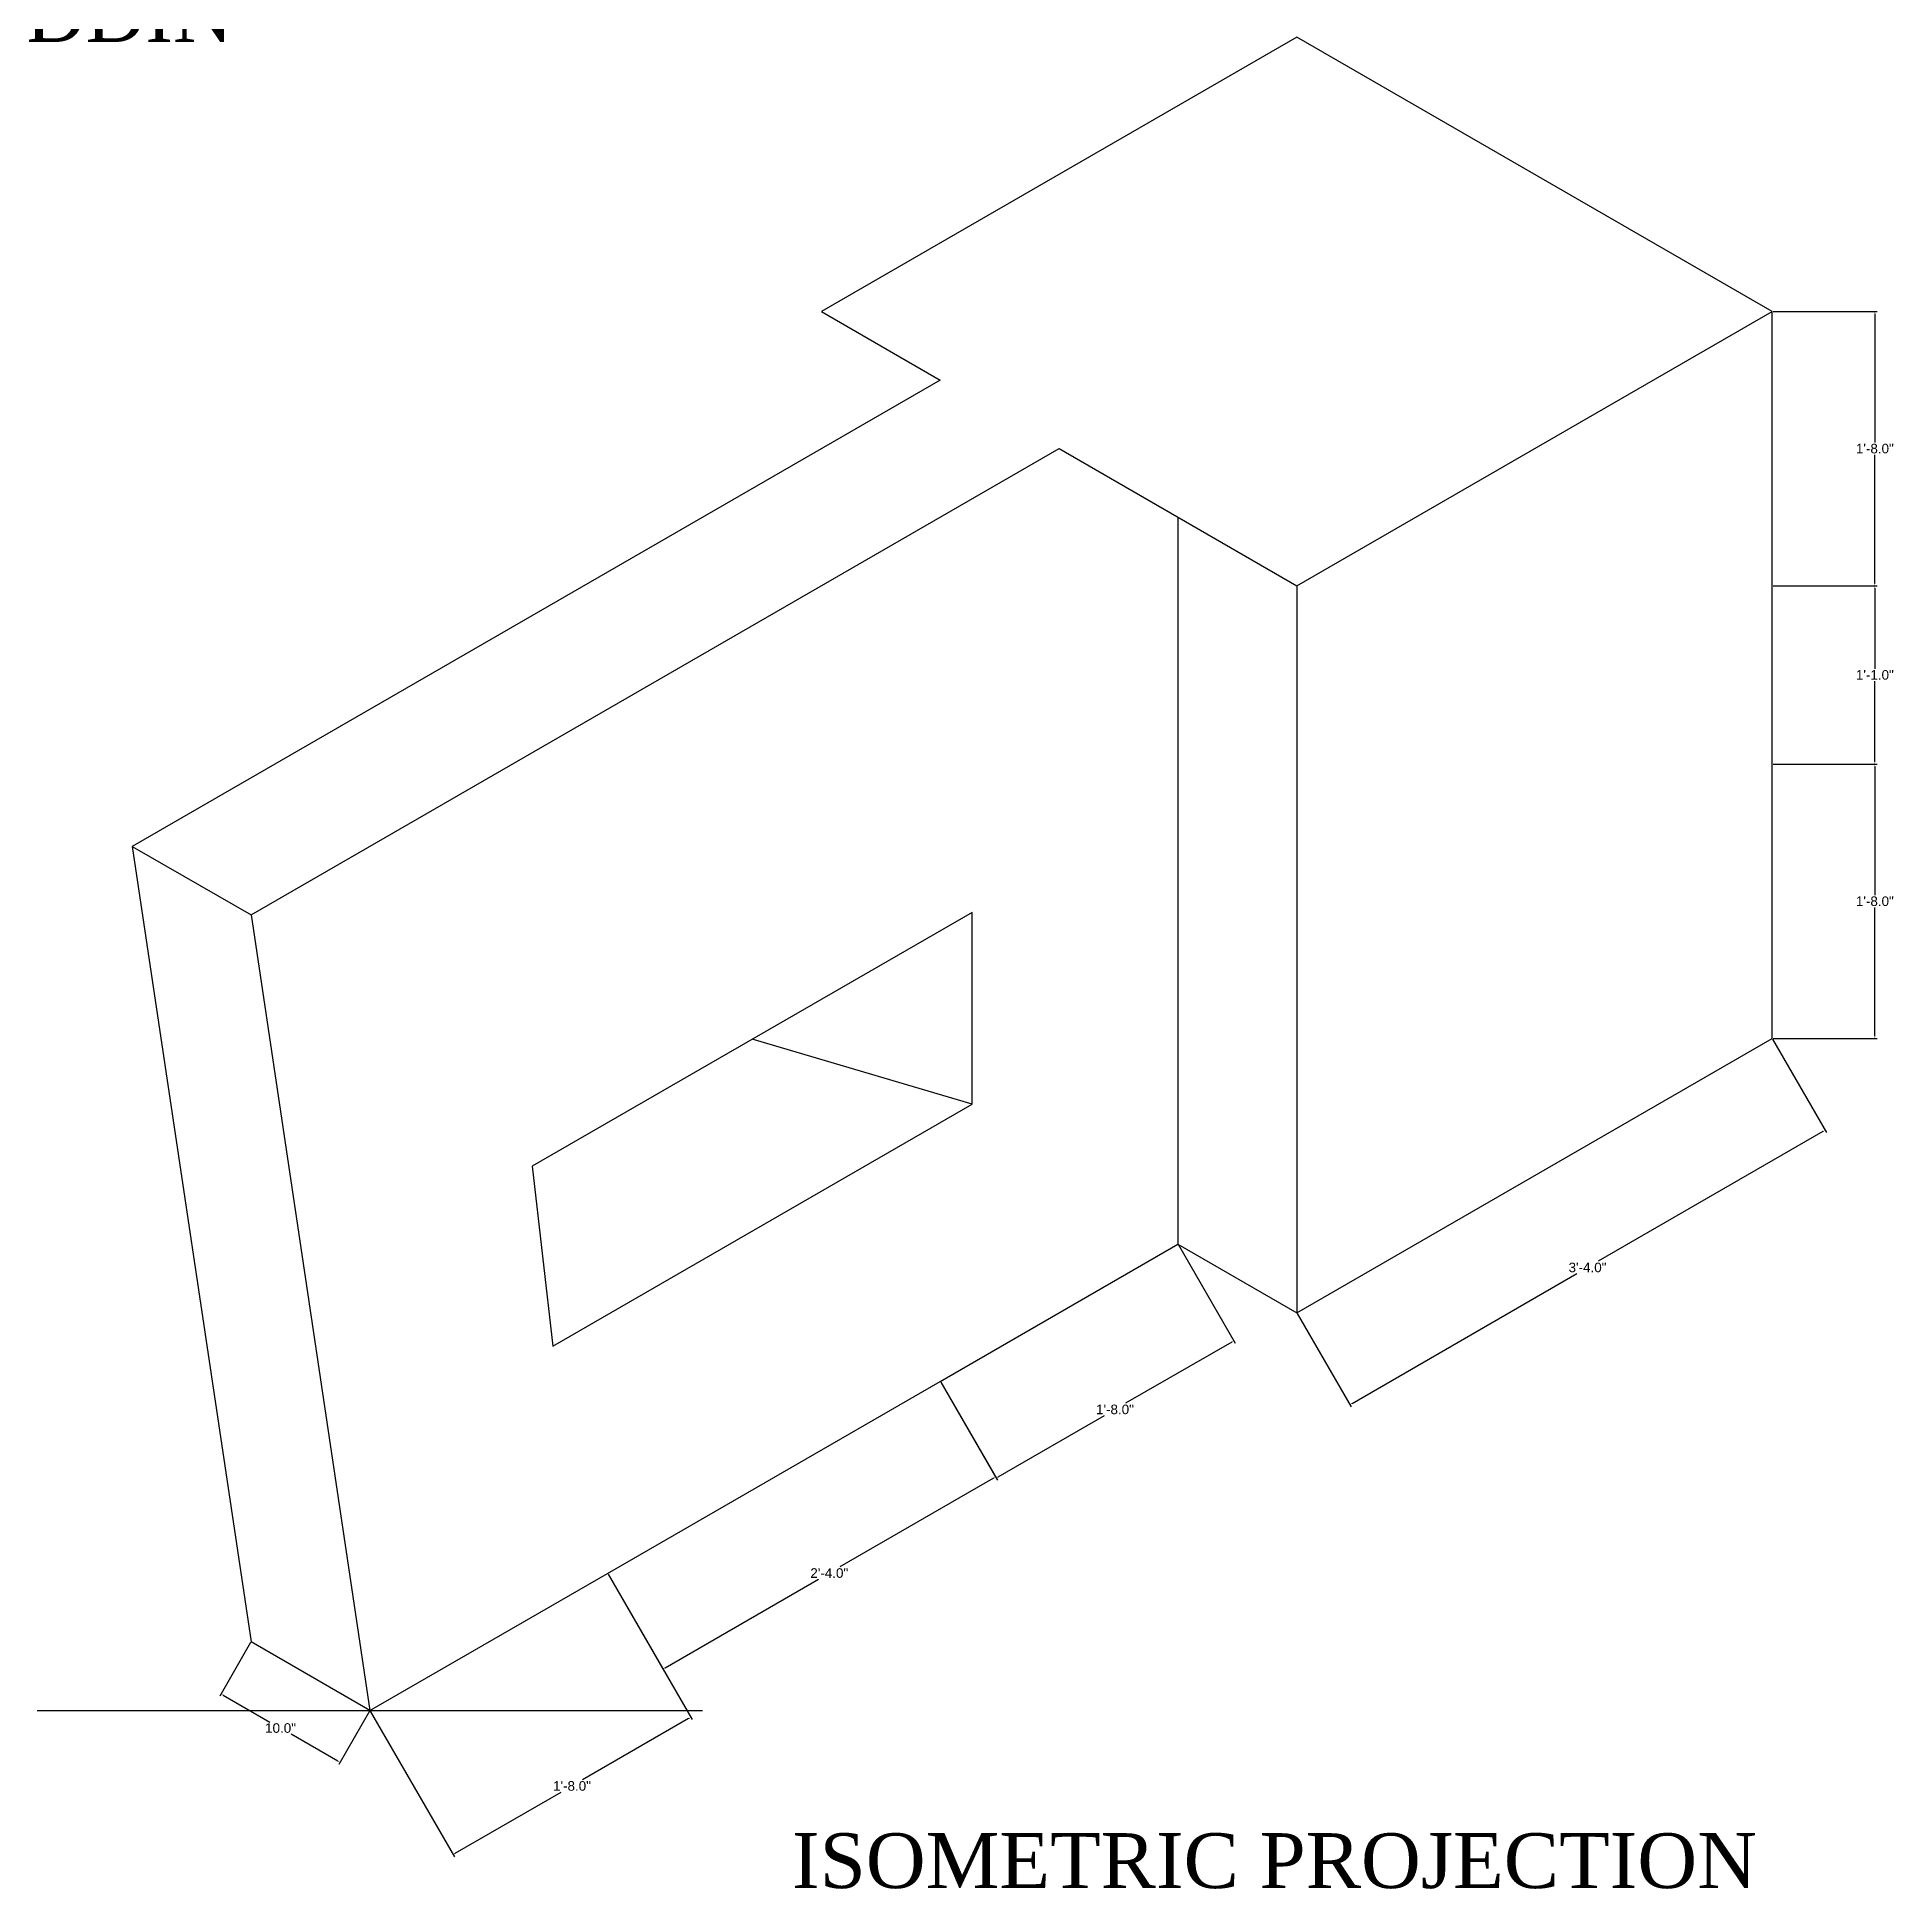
# Model space of a CAD drawing. Header units: inches. Extents: x -45 to 308, y -76 to 126.
# Drawn here: x 127.4 to 262.8, y -61.8 to 73.2 of the extents above; entities that cross this region are included whole.
import ezdxf

# ---------------------------------------------------------------- set-up
doc = ezdxf.new("R2010")
doc.units = ezdxf.units.IN
doc.header["$MEASUREMENT"] = 0
doc.styles.get("Standard").update_dxf_attribs({"font": 'Arial.ttf'})
doc.dimstyles.get("Standard").update_dxf_attribs({"dimtxt": 0.7, "dimasz": 0.18, "dimexe": 0.18, "dimexo": 0.0625, "dimgap": 0.09, "dimtad": 0, "dimtih": 1, "dimtoh": 1, "dimdec": 1, "dimzin": 0, "dimdsep": 46, "dimlunit": 3, "dimtxsty": 'Standard', "dimcen": 0.09, "dimclrt": 5, "dimadec": 0, "dimazin": 0, "dimtfac": 1, "dimtdec": 1, "dimtofl": 0, "dimtmove": 0, "dimatfit": 3, "dimfxl": 1, "dimtolj": 1, "dimtzin": 0, "dimarcsym": 0})

msp = doc.modelspace()

# ---------------------------------------------------------------- texts
at = {"char_height": 4, "attachment_point": 1}
for s, width, insert in [('{\\fTimes New Roman|b0|i0|c0|p0;CAD Performance Test Mid Term Spring 2025\\PName: \\C1;JALAL UDDIN\\P\\C256;ID: \\C1;22-46356-1\\C256;\\PDept: \\C1;CSE\\P\\C256;Sec: \\C1;R\\C256;\\PSerial: \\C1;3}', 136.8696, (84.63, 83.49)), ('{\\fTimes New Roman|b0|i0|c0|p0;ISOMETRIC PROJECTION}', 75.7961, (182.43, -57.77))]:
    msp.add_mtext_dynamic_manual_height_columns(s, width=width, gutter_width=1, heights=[0], dxfattribs=dict(at, insert=insert))

# ---------------------------------------------------------------- blocks, each defined once
blk = doc.blocks.new('*D17')
at = {"color": 0, "lineweight": -2, "transparency": 16777216}
for p, q in [((193.26, -24.88), (197.35, -31.96)), ((197.1, -31.9), (185.91, -38.36)), ((169.02, -38.88), (173.1, -45.96)), ((173.17, -45.72), (184.36, -39.25))]:
    blk.add_line(p, q, dxfattribs=at)
at = {"color": 0, "transparency": 16777216}
for points in [[(197.09, -31.87), (197.12, -31.92), (197.26, -31.81)], [(173.15, -45.69), (173.18, -45.74), (173.01, -45.81)]]:
    blk.add_solid(points, dxfattribs=at)
at = {"layer": 'Defpoints', "color": 0, "transparency": 16777216}
for p in [(193.23, -24.83), (168.98, -38.83), (173.01, -45.81)]:
    blk.add_point(p, dxfattribs=at)
at = {"color": 5, "transparency": 16777216, "insert": (185.14, -38.81), "char_height": 0.7, "attachment_point": 5}
blk.add_mtext('\\A1;2\'-4.0"', dxfattribs=at)
blk = doc.blocks.new('*D18')
at = {"color": 0, "lineweight": -2, "transparency": 16777216}
for p, q in [((210.58, -14.88), (214.71, -22.04)), ((214.47, -21.97), (206.74, -26.43)), ((193.26, -24.88), (197.39, -32.04)), ((197.46, -31.79), (205.19, -27.33))]:
    blk.add_line(p, q, dxfattribs=at)
at = {"color": 0, "transparency": 16777216}
for points in [[(214.45, -21.95), (214.48, -22), (214.62, -21.88)], [(197.45, -31.77), (197.48, -31.82), (197.3, -31.88)]]:
    blk.add_solid(points, dxfattribs=at)
at = {"layer": 'Defpoints', "color": 0, "transparency": 16777216}
for p in [(210.55, -14.83), (193.23, -24.83), (197.3, -31.88)]:
    blk.add_point(p, dxfattribs=at)
at = {"color": 5, "transparency": 16777216, "insert": (205.96, -26.88), "char_height": 0.7, "attachment_point": 5}
blk.add_mtext('\\A1;1\'-8.0"', dxfattribs=at)
blk = doc.blocks.new('*D19')
at = {"color": 0, "lineweight": -2, "transparency": 16777216}
for p, q in [((169.02, -38.88), (175.14, -49.49)), ((151.69, -48.88), (157.82, -59.49)), ((174.89, -49.42), (167.16, -53.88)), ((157.88, -59.24), (165.61, -54.78))]:
    blk.add_line(p, q, dxfattribs=at)
at = {"color": 0, "transparency": 16777216}
for points in [[(174.88, -49.39), (174.91, -49.45), (175.05, -49.33)], [(157.87, -59.21), (157.9, -59.27), (157.73, -59.33)]]:
    blk.add_solid(points, dxfattribs=at)
at = {"layer": 'Defpoints', "color": 0, "transparency": 16777216}
for p in [(168.98, -38.83), (151.66, -48.83), (157.73, -59.33)]:
    blk.add_point(p, dxfattribs=at)
at = {"color": 5, "transparency": 16777216, "insert": (166.39, -54.33), "char_height": 0.7, "attachment_point": 5}
blk.add_mtext('\\A1;1\'-8.0"', dxfattribs=at)
blk = doc.blocks.new('*D20')
at = {"color": 0, "lineweight": -2, "transparency": 16777216}
for p, q in [((253.89, 0.12), (257.81, -6.68)), ((257.56, -6.62), (241.18, -16.08)), ((223.24, -26.44), (239.62, -16.97)), ((219.24, -19.88), (223.17, -26.68))]:
    blk.add_line(p, q, dxfattribs=at)
at = {"color": 0, "transparency": 16777216}
for points in [[(257.55, -6.59), (257.58, -6.64), (257.72, -6.53)], [(223.22, -26.41), (223.25, -26.46), (223.08, -26.53)]]:
    blk.add_solid(points, dxfattribs=at)
at = {"layer": 'Defpoints', "color": 0, "transparency": 16777216}
for p in [(253.85, 0.17), (257.72, -6.53), (219.21, -19.83)]:
    blk.add_point(p, dxfattribs=at)
at = {"color": 5, "transparency": 16777216, "insert": (240.4, -16.53), "char_height": 0.7, "attachment_point": 5}
blk.add_mtext('\\A1;3\'-4.0"', dxfattribs=at)
blk = doc.blocks.new('*D21')
at = {"color": 0, "lineweight": -2, "transparency": 16777216}
for p, q in [((253.92, 20.17), (261.52, 20.17)), ((261.34, 19.99), (261.34, 10.62)), ((261.34, 0.35), (261.34, 9.72)), ((253.92, 0.17), (261.52, 0.17))]:
    blk.add_line(p, q, dxfattribs=at)
at = {"color": 0, "transparency": 16777216}
for points in [[(261.31, 19.99), (261.37, 19.99), (261.34, 20.17)], [(261.31, 0.35), (261.37, 0.35), (261.34, 0.17)]]:
    blk.add_solid(points, dxfattribs=at)
at = {"layer": 'Defpoints', "color": 0, "transparency": 16777216}
for p in [(253.85, 20.17), (253.85, 0.17), (261.34, 0.17)]:
    blk.add_point(p, dxfattribs=at)
at = {"color": 5, "transparency": 16777216, "insert": (261.34, 10.17), "char_height": 0.7, "attachment_point": 5}
blk.add_mtext('\\A1;1\'-8.0"', dxfattribs=at)
blk = doc.blocks.new('*D22')
at = {"color": 0, "lineweight": -2, "transparency": 16777216}
for p, q in [((253.92, 33.17), (261.52, 33.17)), ((261.34, 32.99), (261.34, 27.12)), ((261.34, 20.35), (261.34, 26.22)), ((253.92, 20.17), (261.52, 20.17))]:
    blk.add_line(p, q, dxfattribs=at)
at = {"color": 0, "transparency": 16777216}
for points in [[(261.31, 32.99), (261.37, 32.99), (261.34, 33.17)], [(261.31, 20.35), (261.37, 20.35), (261.34, 20.17)]]:
    blk.add_solid(points, dxfattribs=at)
at = {"layer": 'Defpoints', "color": 0, "transparency": 16777216}
for p in [(253.85, 33.17), (261.34, 33.17), (253.85, 20.17)]:
    blk.add_point(p, dxfattribs=at)
at = {"color": 5, "transparency": 16777216, "insert": (261.34, 26.67), "char_height": 0.7, "attachment_point": 5}
blk.add_mtext('\\A1;1\'-1.0"', dxfattribs=at)
blk = doc.blocks.new('*D23')
at = {"color": 0, "lineweight": -2, "transparency": 16777216}
for p, q in [((253.92, 53.17), (261.52, 53.17)), ((261.34, 52.99), (261.34, 43.62)), ((261.34, 33.35), (261.34, 42.72)), ((253.92, 33.17), (261.52, 33.17))]:
    blk.add_line(p, q, dxfattribs=at)
at = {"color": 0, "transparency": 16777216}
for points in [[(261.31, 52.99), (261.37, 52.99), (261.34, 53.17)], [(261.31, 33.35), (261.37, 33.35), (261.34, 33.17)]]:
    blk.add_solid(points, dxfattribs=at)
at = {"layer": 'Defpoints', "color": 0, "transparency": 16777216}
for p in [(253.85, 53.17), (261.34, 53.17), (253.85, 33.17)]:
    blk.add_point(p, dxfattribs=at)
at = {"color": 5, "transparency": 16777216, "insert": (261.34, 43.17), "char_height": 0.7, "attachment_point": 5}
blk.add_mtext('\\A1;1\'-8.0"', dxfattribs=at)
blk = doc.blocks.new('*D24')
at = {"color": 0, "lineweight": -2, "transparency": 16777216}
for p, q in [((142.97, -43.88), (140.73, -47.77)), ((140.97, -47.7), (144.37, -49.67)), ((151.63, -48.88), (149.39, -52.77)), ((149.32, -52.52), (145.92, -50.56))]:
    blk.add_line(p, q, dxfattribs=at)
at = {"color": 0, "transparency": 16777216}
for points in [[(140.99, -47.68), (140.96, -47.73), (140.82, -47.61)], [(149.34, -52.5), (149.31, -52.55), (149.48, -52.61)]]:
    blk.add_solid(points, dxfattribs=at)
at = {"layer": 'Defpoints', "color": 0, "transparency": 16777216}
for p in [(143, -43.83), (151.66, -48.83), (149.48, -52.61)]:
    blk.add_point(p, dxfattribs=at)
at = {"color": 5, "transparency": 16777216, "insert": (145.15, -50.11), "char_height": 0.7, "attachment_point": 5}
blk.add_mtext('\\A1;10.0"', dxfattribs=at)

# ---------------------------------------------------------------- dimensions: what is measured, and where the dimension line sits
for p1, p2, distance, picture, middle in [((253.85, 33.17), (253.85, 53.17), -7.49, '*D23', (261.34, 43.17)), ((253.85, 20.17), (253.85, 33.17), -7.49, '*D22', (261.34, 26.67)), ((253.85, 20.17), (253.85, 0.17), 7.49, '*D21', (261.34, 10.17)), ((219.21, -19.83), (253.85, 0.17), -7.73, '*D20', (240.4, -16.53)), ((210.55, -14.83), (193.23, -24.83), 8.14, '*D18', (205.96, -26.88)), ((193.23, -24.83), (168.98, -38.83), 8.06, '*D17', (185.14, -38.81)), ((168.98, -38.83), (151.66, -48.83), 12.13, '*D19', (166.39, -54.33)), ((143, -43.83), (151.66, -48.83), -4.37, '*D24', (145.15, -50.11))]:
    dim = msp.add_aligned_dim(p1=p1, p2=p2, distance=distance, dimstyle='Standard')
    dim.commit()
    dim.dimension.update_dxf_attribs({"geometry": picture, "text_midpoint": middle})

# ---------------------------------------------------------------- linework, layer by layer
for p, q in [((219.21, 73.17), (184.57, 53.17)), ((253.85, 53.17), (219.21, 73.17)), ((184.57, 53.17), (193.23, 48.17)), ((219.21, 33.17), (253.85, 53.17)), ((253.85, 33.17), (253.85, 53.17)), ((193.23, 48.17), (134.34, 14.17)), ((143, 9.17), (201.89, 43.17)), ((201.89, 43.17), (219.21, 33.17)), ((210.55, 38.17), (210.55, -14.83)), ((219.21, 33.17), (219.21, -19.83)), ((253.85, 20.17), (253.85, 33.17)), ((253.85, 0.17), (253.85, 20.17)), ((134.34, 14.17), (143, 9.17)), ((134.34, 14.17), (143, -43.83)), ((143, 9.17), (151.66, -48.83)), ((195.55, 9.36), (163.5, -9.14)), ((195.55, -4.62), (195.55, 9.36)), ((195.55, -4.62), (179.52, 0.11)), ((219.21, -19.83), (253.85, 0.17)), ((165, -22.26), (195.55, -4.62)), ((163.5, -9.14), (165, -22.26)), ((193.23, -24.83), (210.55, -14.83)), ((210.55, -14.83), (219.21, -19.83)), ((168.98, -38.83), (193.23, -24.83)), ((151.66, -48.83), (168.98, -38.83)), ((151.66, -48.83), (143, -43.83)), ((127.41, -48.83), (175.91, -48.83))]:
    msp.add_line(p, q)

msp.set_redraw_order([(e.dxf.handle, doc.entitydb.next_handle()) for e in msp.query("TEXT MTEXT ATTDEF DIMENSION ARC_DIMENSION")])  # texts and dimensions are drawn at this point

doc.saveas('drawing.dxf')
